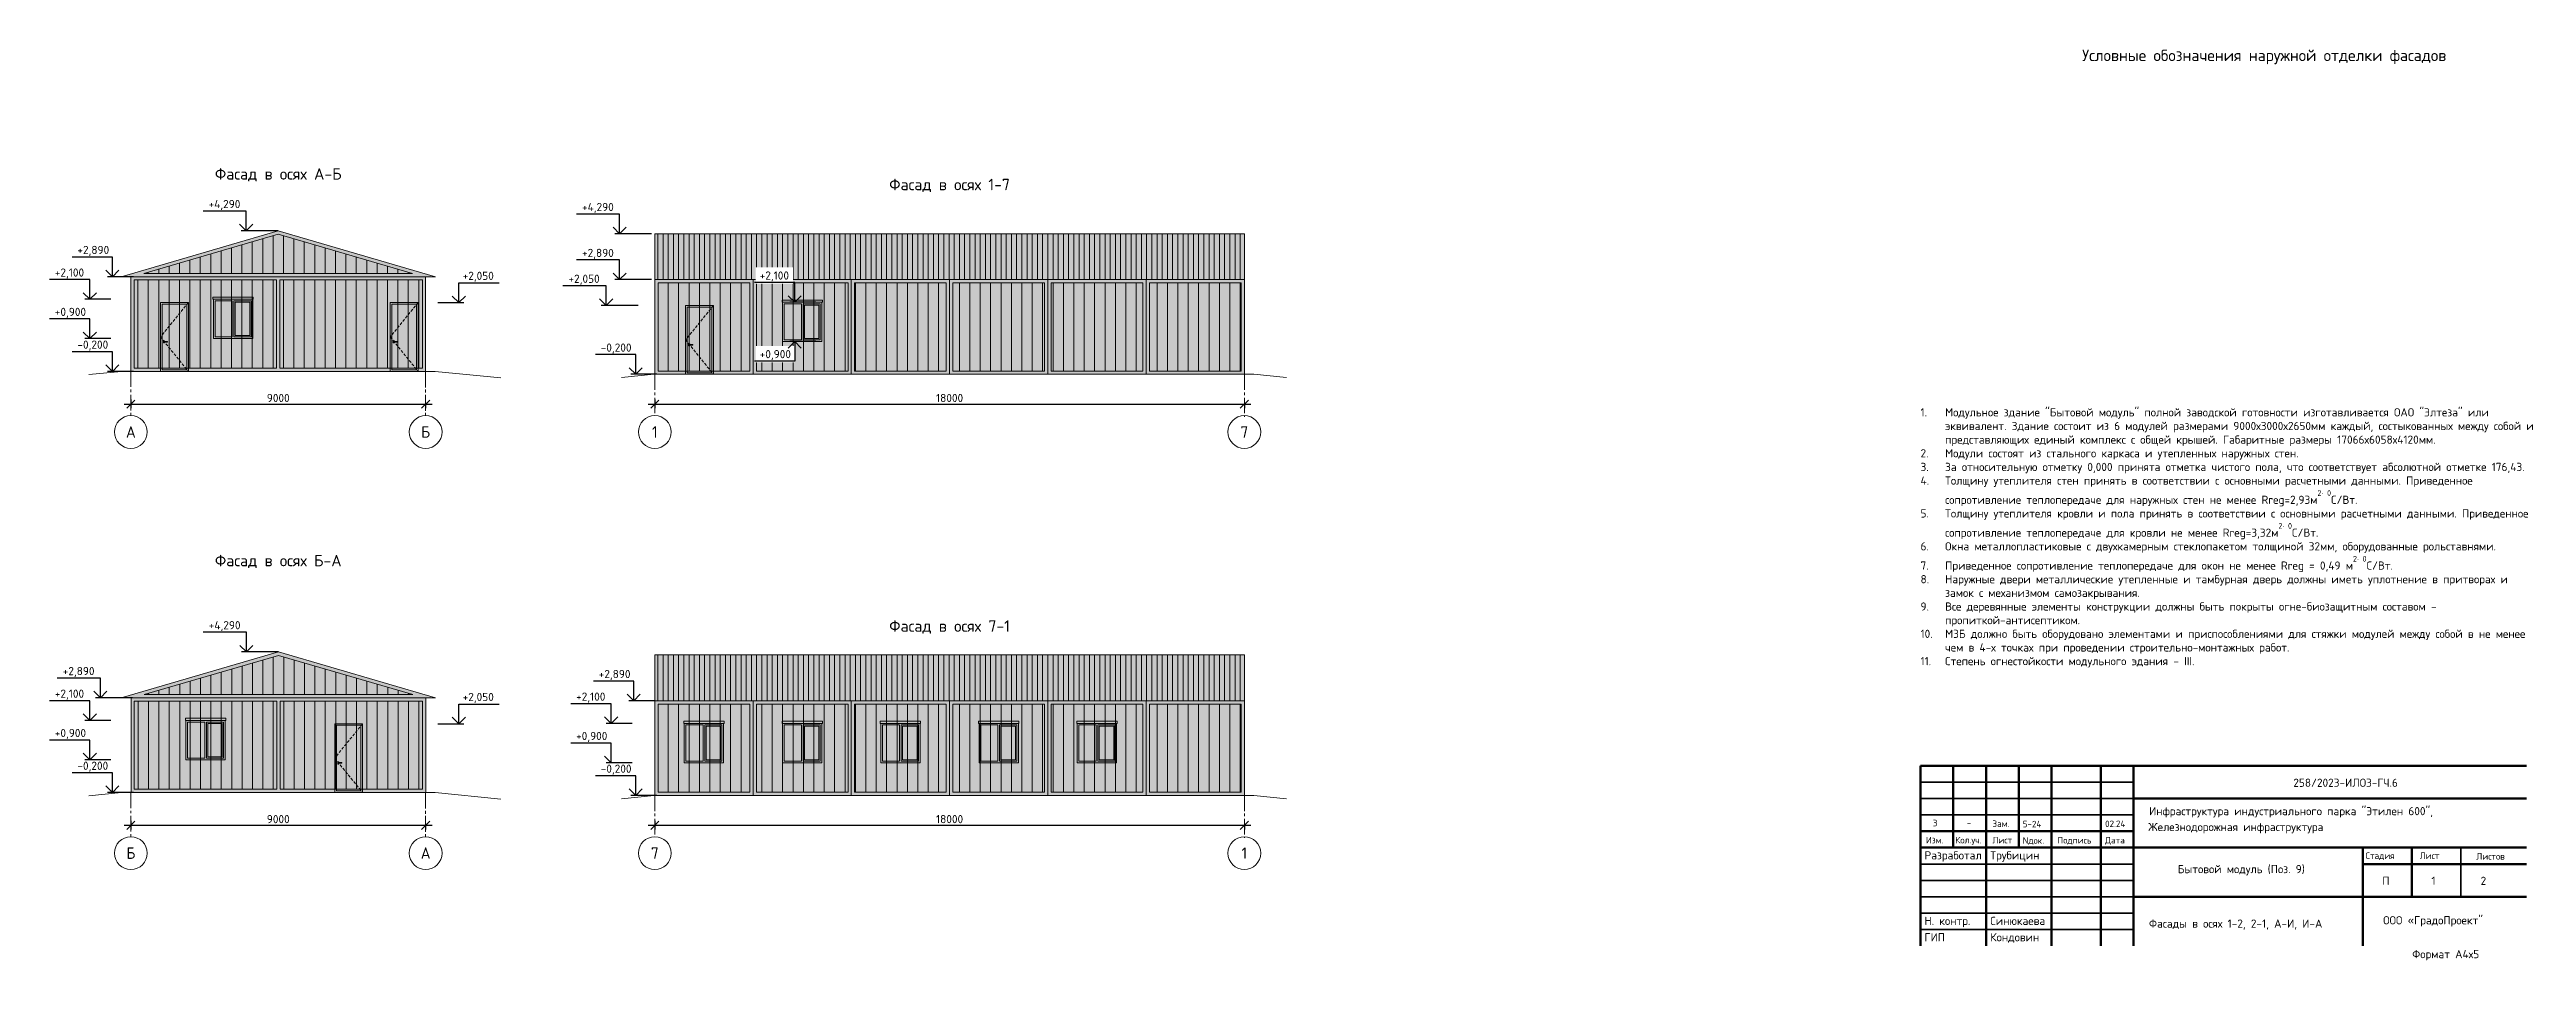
# Model space of a CAD drawing. Header units: millimetres. Extents: x 3795014 to 4300160, y 3869364 to 4016788.
# Drawn here: x 4220687 to 4296311, y 3947843 to 3975646 of the extents above; entities that cross this region are included whole.
import ezdxf
from ezdxf.enums import TextEntityAlignment as Align

# ---------------------------------------------------------------- set-up
doc = ezdxf.new("R2010")
doc.units = ezdxf.units.MM
doc.linetypes.add('HIDDEN', pattern=[0.375, 0.25, -0.125])
doc.linetypes.add('осевая2', pattern=[28.575, 19.05, -3.175, 3.175, -3.175])
doc.layers.get('Defpoints').update_dxf_attribs({"color": 3})
for name, color, linetype in [('1', 7, 'Continuous'), ('Красный', 7, 'Continuous'), ('Окно', 7, 'Continuous'), ('ТХ размеры', 7, 'Continuous')]:
    doc.layers.add(name, color=color, linetype=linetype)
for name, color, linetype, lineweight in [('второстепенные', 7, 'Continuous', 25), ('двери', 7, 'Continuous', 25), ('Дополнительная', 7, 'Continuous', 18), ('оси', 7, 'осевая2', 13), ('отметки', 7, 'Continuous', 18), ('размеры', 7, 'Continuous', 18), ('текст', 7, 'Continuous', 20), ('тонкая', 7, 'Continuous', 20), ('штриховка', 7, 'Continuous', 9)]:
    doc.layers.add(name, color=color, linetype=linetype, lineweight=lineweight)
doc.styles.add('GOST-2.304_Type-B', font='GOST Common.ttf')
doc.styles.add('ГОСТ 2.304', font='isocpeur.ttf')
doc.dimstyles.new('СПДС', dxfattribs={"dimscale": 50, "dimtxt": 2.5, "dimasz": 2.5, "dimexe": 1.25, "dimexo": 0.625, "dimtad": 1, "dimdec": 0, "dimrnd": 0.001, "dimtxsty": 'ГОСТ 2.304', "dimblk": 'OBLIQUE', "dimcen": 2.5, "dimdle": 2, "dimadec": 0, "dimazin": 2, "dimtfac": 0.75, "dimtdec": 0, "dimtmove": 1, "dimatfit": 3, "dimfxl": 1, "dimtolj": 1, "dimarcsym": 1})
pattern_1 = [(90, (5.53, -12854.05), (-317.5, 0), [])]

msp = doc.modelspace()

# ---------------------------------------------------------------- texts
at = {"layer": 'Красный', "linetype": 'Continuous', "lineweight": 13, "style": 'ГОСТ 2.304'}
for s, p in [('3', (4278186.5, 3951938.2)), ('Зам.', (4280007.8, 3951915.9)), ('5-24', (4280930.8, 3951905.3)), ('02.24', (4283445.3, 3951913.9)), ('-', (4279222.4, 3951940.1))]:
    msp.add_text(s, height=200, dxfattribs=at).set_placement(p)
at = {"layer": 'текст', "ltscale": 100, "style": 'ГОСТ 2.304'}
msp.add_text('Условные обозначения наружной отделки фасадов', height=350, dxfattribs=at).set_placement((4288303.5, 3975468.5), align=Align.MIDDLE_CENTER)
at = {"layer": 'текст', "style": 'ГОСТ 2.304'}
for s, p in [('Фасад в осях А-Б', (4227670, 3971850.4)), ('Фасад в осях 1-7', (4248166.8, 3971526.2)), ('Фасад в осях Б-А', (4227670, 3960048.1)), ('Фасад в осях 7-1', (4248166.8, 3958049.5))]:
    msp.add_text(s, height=350, dxfattribs=at).set_placement(p, align=Align.MIDDLE_CENTER)
at = {"layer": 'текст', "ltscale": 100, "style": 'ГОСТ 2.304'}
for s, p in [('258/2023-ИЛО3-ГЧ.6', (4289192.5, 3953141.8)), ('Инфраструктура индустриального парка "Этилен 600",', (4284790, 3952275.3)), ('Железнодорожная инфраструктура ', (4284761.6, 3951791.7)), ('Разработал', (4277930.9, 3950926)), ('Трубицин', (4279940.9, 3950926)), ('Бытовой модуль (Поз. 9)', (4285665.7, 3950506.3)), ('П', (4291910, 3950149.7)), ('1', (4293410, 3950149.7)), ('2', (4294910, 3950149.7)), ('Н. контр.', (4277930.9, 3948926)), ('Синюкаева', (4279940.9, 3948926)), ('Фасады в осях 1-2, 2-1, А-И, И-А', (4284785.1, 3948843.6)), ('ГИП', (4277930.9, 3948426)), ('Кондовин', (4279940.9, 3948426))]:
    msp.add_text(s, height=250, dxfattribs=at).set_placement(p)
at = {"layer": 'текст', "linetype": 'Continuous', "lineweight": 13, "style": 'ГОСТ 2.304'}
for s, p in [('Изм.', (4277978.7, 3951414.6)), ('Кол.уч.', (4278873, 3951416.5)), ('Лист', (4280007.8, 3951415.9)), ('Nдок.', (4280930.8, 3951405.3)), ('Подпись', (4281991.9, 3951411.8)), ('Дата', (4283445.3, 3951413.9)), ('Стадия', (4291398.3, 3950938.9)), ('Лист', (4293052.2, 3950938.9)), ('Листов', (4294779.6, 3950920.7))]:
    msp.add_text(s, height=200, dxfattribs=at).set_placement(p)
at = {"layer": 'текст', "linetype": 'Continuous', "lineweight": 15, "style": 'ГОСТ 2.304'}
msp.add_text('ООО «ГрадоПроект"', height=250, dxfattribs=at).set_placement((4291936.2, 3948944.9))
at = {"layer": 'текст', "style": 'ГОСТ 2.304'}
msp.add_text('Формат А4х5', height=250, dxfattribs=at).set_placement((4292822.6, 3947911))
at = {"layer": 'текст', "linetype": 'Continuous', "lineweight": 25, "ltscale": 100, "char_height": 250, "style": 'ГОСТ 2.304'}
for s, insert, width, attachment_point in [('+4,290', (4225543.5, 3971054.6), 1155.525, 1), ('+4,290', (4236944.2, 3970964.2), 1155.525, 1), ('+2,890', (4221537.7, 3969654.6), 1076.228, 1), ('+2,890', (4236944.2, 3969564.2), 1155.525, 1), ('+2,100', (4220848.3, 3968964.6), 1076.228, 1), ('+2,050', (4234251.2, 3968864.6), 1076.228, 3), ('+2,050', (4236532.1, 3968774.2), 1155.525, 1), ('+0,900', (4220848.3, 3967764.6), 1076.228, 1), ('-0,200', (4221537.7, 3966764.6), 1076.228, 1), ('-0,200', (4237515.6, 3966674.2), 1076.228, 1), ('+4,290', (4225549, 3958200.5), 1155.525, 1), ('+2,890', (4221089.9, 3956800.5), 1155.525, 1), ('+2,890', (4237453.7, 3956710.2), 1076.228, 1), ('+2,100', (4220848.3, 3956110.5), 1076.228, 1), ('+2,050', (4234251.2, 3956010.5), 1076.228, 3), ('+2,100', (4236764.3, 3956020.2), 1076.228, 1), ('+0,900', (4220848.3, 3954910.5), 1076.228, 1), ('+0,900', (4236764.3, 3954820.2), 1076.228, 1), ('-0,200', (4221537.7, 3953910.5), 1076.228, 1), ('-0,200', (4237515.6, 3953820.2), 1076.228, 1)]:
    msp.add_mtext(s, dxfattribs=dict(at, insert=insert, width=width, attachment_point=attachment_point))
at = {"layer": 'текст', "ltscale": 100, "insert": (4277810.9, 3956786), "char_height": 250, "width": 18500, "attachment_point": 7, "style": 'ГОСТ 2.304'}
msp.add_mtext('\\pi-750,l750,t750;1.^IМодульное здание "{\\A1;Бытовой модуль" полной заводской готовности изготавливается ОАО "Элтеза" или эквивалент.} Здание состоит из 6 модулей размерами 9000х3000х2650мм каждый, состыкованных между собой и представляющих единый комплекс с общей крышей. Габаритные размеры 17066х6058х4120мм.\\P2.^IМодули состоят из стального каркаса и утепленных наружных стен. \\P3.^IЗа относительную отметку 0,000 принята отметка чистого пола, что соответствует абсолютной отметке 176,43. \\P4.^IТолщину утеплителя стен принять в соответствии с основными расчетными данными. Приведенное сопротивление теплопередаче для наружных стен не менее Rrеg=2,93м{\\H0.7x;\\S2^ ;\\S· 0^ ;}С/Вт. \\P5.^IТолщину утеплителя кровли и пола принять в соответствии с основными расчетными данными. Приведенное сопротивление теплопередаче для кровли не менее Rrеg=3,32м{\\H0.7x;\\S2^ ;\\S· 0^ ;}С/Вт. \\P6.^IОкна металлопластиковые с двухкамерным стеклопакетом толщиной 32мм, оборудованные рольставнями.  \\P7.^IПриведенное сопротивление теплопередаче для окон не менее Rrеg = 0,49 м{\\H0.7x;\\S2^ ;\\S· 0^ ;}С/Вт. \\P8.^IНаружные двери металлические утепленные и тамбурная дверь должны иметь уплотнение в притворах и замок с механизмом самозакрывания. \\P9.^IВсе деревянные элементы конструкции должны быть покрыты огне-биозащитным составом - пропиткой-антисептиком.\\P10.^IМЗБ должно быть оборудовано элементами и приспособлениями для стяжки модулей между собой в не менее чем в 4-х точках при проведении строительно-монтажных работ.\\P11.^IСтепень огнестойкости модульного эдания - III.', dxfattribs=at)
at = {"layer": 'ТХ размеры', "style": 'GOST-2.304_Type-B'}
for s, p in [('А', (4223170, 3963973.5)), ('Б', (4232170, 3963973.5)), ('1', (4239166.8, 3963973.5)), ('7', (4257166.8, 3963973.5)), ('Б', (4223170, 3951119.5)), ('А', (4232170, 3951119.5)), ('7', (4239166.8, 3951119.5)), ('1', (4257166.8, 3951119.5))]:
    msp.add_text(s, height=350, dxfattribs=at).set_placement(p, align=Align.MIDDLE_CENTER)

# ---------------------------------------------------------------- blocks, each defined once
blk = doc.blocks.new('_Oblique')
at = {"color": 0, "linetype": 'ByBlock', "lineweight": -2}
blk.add_line((-0.5, -0.5), (0.5, 0.5), dxfattribs=at)
blk = doc.blocks.new('*D166')
at = {"layer": 'Defpoints', "color": 0, "linetype": 'Continuous', "lineweight": 20, "transparency": 16777216}
for p in [(4223170, 3965024), (4232170, 3964925), (4232170, 3964824)]:
    blk.add_point(p, dxfattribs=at)
at = {"layer": 'размеры', "color": 0, "linetype": 'Continuous', "lineweight": -2, "transparency": 16777216}
for p, q in [((4223170, 3964961), (4223170, 3964699)), ((4222970, 3964824), (4232370, 3964824)), ((4232170, 3964863), (4232170, 3964699))]:
    blk.add_line(p, q, dxfattribs=at)
at = {"layer": 'размеры', "color": 0, "linetype": 'Continuous', "lineweight": -2, "transparency": 16777216, "xscale": 250, "yscale": 250, "zscale": 250, "rotation": 180}
blk.add_blockref('_Oblique', (4223170, 3964824), dxfattribs=at)
at = {"layer": 'размеры', "color": 0, "linetype": 'Continuous', "lineweight": -2, "transparency": 16777216, "xscale": 250, "yscale": 250, "zscale": 250}
blk.add_blockref('_Oblique', (4232170, 3964824), dxfattribs=at)
at = {"layer": 'размеры', "color": 0, "linetype": 'Continuous', "lineweight": 25, "transparency": 16777216, "insert": (4227670, 3965011), "char_height": 250, "attachment_point": 5, "style": 'ГОСТ 2.304'}
blk.add_mtext('\\A1;9000', dxfattribs=at)
blk = doc.blocks.new('дверь')
at = {"layer": 'штриховка', "lineweight": 20, "ltscale": 100, "true_color": 0x007cb0}
h = blk.add_hatch(color=144, dxfattribs=at)
h.dxf.hatch_style = 1
h.paths.add_polyline_path([(4046677, 3954350), (4048377, 3954350), (4048377, 3958550), (4046677, 3958550)])
at = {"layer": '1', "linetype": 'HIDDEN', "lineweight": 20, "ltscale": 700}
for p, q in [((4048377, 3958550), (4046677, 3956448)), ((4046677, 3956448), (4048377, 3954350))]:
    blk.add_line(p, q, dxfattribs=at)
at = {"layer": '1', "lineweight": 20, "ltscale": 100}
for points in [[(4046677, 3954350), (4048377, 3954350), (4048377, 3958550), (4046677, 3958550)], [(4046777, 3954450), (4048277, 3954450), (4048277, 3958450), (4046777, 3958450)], [(4046927, 3956216), (4046862, 3956216), (4046862, 3956085), (4046927, 3956085)], [(4046889, 3956174), (4047111, 3956174), (4047111, 3956135), (4046889, 3956135)]]:
    blk.add_lwpolyline(points, close=True, dxfattribs=at)
at = {"layer": 'двери', "linetype": 'Continuous', "lineweight": 20}
for p, q in [((4046848, 3958550), (4048377, 3958550)), ((4048377, 3954350), (4048377, 3958353))]:
    blk.add_line(p, q, dxfattribs=at)
blk = doc.blocks.new('*D167')
at = {"layer": 'Defpoints', "color": 0, "linetype": 'Continuous', "lineweight": 20, "transparency": 16777216}
for p in [(4239167, 3965024), (4257167, 3964925), (4257167, 3964824)]:
    blk.add_point(p, dxfattribs=at)
at = {"layer": 'размеры', "color": 0, "linetype": 'Continuous', "lineweight": -2, "transparency": 16777216}
for p, q in [((4239167, 3964961), (4239167, 3964699)), ((4238967, 3964824), (4257367, 3964824)), ((4257167, 3964863), (4257167, 3964699))]:
    blk.add_line(p, q, dxfattribs=at)
at = {"layer": 'размеры', "color": 0, "linetype": 'Continuous', "lineweight": -2, "transparency": 16777216, "xscale": 250, "yscale": 250, "zscale": 250, "rotation": 180}
blk.add_blockref('_Oblique', (4239167, 3964824), dxfattribs=at)
at = {"layer": 'размеры', "color": 0, "linetype": 'Continuous', "lineweight": -2, "transparency": 16777216, "xscale": 250, "yscale": 250, "zscale": 250}
blk.add_blockref('_Oblique', (4257167, 3964824), dxfattribs=at)
at = {"layer": 'размеры', "color": 0, "linetype": 'Continuous', "lineweight": 25, "transparency": 16777216, "insert": (4248167, 3965011), "char_height": 250, "attachment_point": 5, "style": 'ГОСТ 2.304'}
blk.add_mtext('\\A1;18000', dxfattribs=at)
blk = doc.blocks.new('*D168')
at = {"layer": 'Defpoints', "color": 0, "linetype": 'Continuous', "lineweight": 20, "transparency": 16777216}
for p in [(4223170, 3952169), (4232170, 3952071), (4232170, 3951969)]:
    blk.add_point(p, dxfattribs=at)
at = {"layer": 'размеры', "color": 0, "linetype": 'Continuous', "lineweight": -2, "transparency": 16777216}
for p, q in [((4223170, 3952107), (4223170, 3951844)), ((4222970, 3951969), (4232370, 3951969)), ((4232170, 3952009), (4232170, 3951844))]:
    blk.add_line(p, q, dxfattribs=at)
at = {"layer": 'размеры', "color": 0, "linetype": 'Continuous', "lineweight": -2, "transparency": 16777216, "xscale": 250, "yscale": 250, "zscale": 250, "rotation": 180}
blk.add_blockref('_Oblique', (4223170, 3951969), dxfattribs=at)
at = {"layer": 'размеры', "color": 0, "linetype": 'Continuous', "lineweight": -2, "transparency": 16777216, "xscale": 250, "yscale": 250, "zscale": 250}
blk.add_blockref('_Oblique', (4232170, 3951969), dxfattribs=at)
at = {"layer": 'размеры', "color": 0, "linetype": 'Continuous', "lineweight": 25, "transparency": 16777216, "insert": (4227670, 3952157), "char_height": 250, "attachment_point": 5, "style": 'ГОСТ 2.304'}
blk.add_mtext('\\A1;9000', dxfattribs=at)
blk = doc.blocks.new('*D169')
at = {"layer": 'Defpoints', "color": 0, "linetype": 'Continuous', "lineweight": 20, "transparency": 16777216}
for p in [(4239167, 3952169), (4257167, 3952071), (4257167, 3951969)]:
    blk.add_point(p, dxfattribs=at)
at = {"layer": 'размеры', "color": 0, "linetype": 'Continuous', "lineweight": -2, "transparency": 16777216}
for p, q in [((4239167, 3952107), (4239167, 3951844)), ((4238967, 3951969), (4257367, 3951969)), ((4257167, 3952009), (4257167, 3951844))]:
    blk.add_line(p, q, dxfattribs=at)
at = {"layer": 'размеры', "color": 0, "linetype": 'Continuous', "lineweight": -2, "transparency": 16777216, "xscale": 250, "yscale": 250, "zscale": 250, "rotation": 180}
blk.add_blockref('_Oblique', (4239167, 3951969), dxfattribs=at)
at = {"layer": 'размеры', "color": 0, "linetype": 'Continuous', "lineweight": -2, "transparency": 16777216, "xscale": 250, "yscale": 250, "zscale": 250}
blk.add_blockref('_Oblique', (4257167, 3951969), dxfattribs=at)
at = {"layer": 'размеры', "color": 0, "linetype": 'Continuous', "lineweight": 25, "transparency": 16777216, "insert": (4248167, 3952157), "char_height": 250, "attachment_point": 5, "style": 'ГОСТ 2.304'}
blk.add_mtext('\\A1;18000', dxfattribs=at)
blk = doc.blocks.new('окно 1.2х1.2')
at = {"layer": 'Окно', "lineweight": 20, "ltscale": 100, "true_color": 0xffffff}
h = blk.add_hatch(color=7, dxfattribs=at)
h.paths.add_polyline_path([(4219603, 3967774), (4219079, 3967774), (4219079, 3966674), (4219603, 3966674)], flags=0)
h.paths.add_polyline_path([(4219563, 3967734), (4219563, 3966714), (4219119, 3966714), (4219119, 3967734)], flags=0)
h.paths.add_polyline_path([(4219653, 3967824), (4218453, 3967824), (4218453, 3966624), (4219653, 3966624)])
h.paths.add_polyline_path([(4219603, 3966674), (4219079, 3966674), (4219079, 3967774), (4219603, 3967774)], flags=16)
h.paths.add_polyline_path([(4219028, 3966674), (4218503, 3966674), (4218503, 3967774), (4219028, 3967774)], flags=16)
at = {"layer": 'Окно', "lineweight": 20, "ltscale": 100, "true_color": 0xa0a2a6}
blk.add_hatch(color=253, dxfattribs=at).paths.add_polyline_path([(4219653, 3967824), (4218453, 3967824), (4218453, 3967799), (4219653, 3967799)])
at = {"layer": 'Окно', "lineweight": 20, "ltscale": 100}
h = blk.add_hatch(color=256, dxfattribs=at)
h.set_gradient(color1=(76, 114, 153), color2=(247, 247, 247), rotation=270, tint=1)
h.paths.add_polyline_path([(4219028, 3967774), (4218503, 3967774), (4218503, 3966674), (4219028, 3966674)])
h = blk.add_hatch(color=256, dxfattribs=at)
h.set_gradient(color1=(76, 114, 153), color2=(247, 247, 247), rotation=270, tint=1)
h.paths.add_polyline_path([(4219563, 3967734), (4219119, 3967734), (4219119, 3966714), (4219563, 3966714)])
blk.add_line((4219079, 3967774), (4219079, 3966674), dxfattribs=at)
blk.add_lwpolyline([(4218438, 3967824), (4219670, 3967824), (4219670, 3967891), (4218438, 3967891)], close=True, dxfattribs=at)
at = {"layer": 'Окно', "color": 18, "linetype": 'Continuous', "lineweight": 20, "true_color": 0x000000}
blk.add_lwpolyline([(4218453, 3966624), (4219653, 3966624), (4219653, 3967824), (4218453, 3967824)], close=True, dxfattribs=at)
at = {"layer": 'Окно', "color": 18, "lineweight": 20, "ltscale": 100, "true_color": 0x000000}
for points in [[(4218503, 3967774), (4219028, 3967774), (4219028, 3966674), (4218503, 3966674)], [(4219078, 3967774), (4219603, 3967774), (4219603, 3966674), (4219078, 3966674)], [(4219119, 3967734), (4219563, 3967734), (4219563, 3966714), (4219119, 3966714)]]:
    blk.add_lwpolyline(points, close=True, dxfattribs=at)

# ---------------------------------------------------------------- dimensions: what is measured, and where the dimension line sits
at = {"layer": 'размеры', "linetype": 'Continuous', "lineweight": 25}
for base, p1, p2, picture, middle in [((4232170, 3964823.5), (4223170, 3965023.5), (4232170, 3964925.4), '*D166', (4227670, 3965011)), ((4257166.8, 3964823.5), (4239166.8, 3965023.5), (4257166.8, 3964925.4), '*D167', (4248166.8, 3965011)), ((4232170, 3951969.5), (4223170, 3952169.5), (4232170, 3952071.3), '*D168', (4227670, 3952157)), ((4257166.8, 3951969.5), (4239166.8, 3952169.5), (4257166.8, 3952071.3), '*D169', (4248166.8, 3952157))]:
    dim = msp.add_linear_dim(base=base, p1=p1, p2=p2, dimstyle='СПДС', override={"dimscale": 100}, dxfattribs=at)
    dim.commit()
    dim.dimension.update_dxf_attribs({"geometry": picture, "text_midpoint": middle})

# ---------------------------------------------------------------- hatches: boundary and pattern name
at = {"lineweight": 20, "ltscale": 100}
h = msp.add_hatch(dxfattribs=at)
h.set_pattern_fill('ANSI31', color=256, scale=50, angle=45)
h.paths.add_polyline_path([(4239166.8, 3968623.2), (4257166.8, 3968623.2), (4257166.8, 3970023.2), (4239166.8, 3970023.2)])
h = msp.add_hatch(dxfattribs=at)
h.set_pattern_fill('ANSI31', color=256, scale=100, angle=45)
h.paths.add_polyline_path([(4239266.8, 3965833.2), (4242066.8, 3965833.2), (4242066.8, 3968523.2), (4239266.8, 3968523.2)])
h.paths.add_polyline_path([(4242266.8, 3965833.2), (4245066.8, 3965833.2), (4245066.8, 3968523.2), (4242266.8, 3968523.2)])
h.paths.add_polyline_path([(4245266.8, 3965833.2), (4248066.8, 3965833.2), (4248066.8, 3968523.2), (4245266.8, 3968523.2)])
h.paths.add_polyline_path([(4248266.8, 3965833.2), (4251066.8, 3965833.2), (4251066.8, 3968523.2), (4248266.8, 3968523.2)])
h.paths.add_polyline_path([(4251266.8, 3965833.2), (4254066.8, 3965833.2), (4254066.8, 3968523.2), (4251266.8, 3968523.2)])
h.paths.add_polyline_path([(4254266.8, 3965833.2), (4257066.8, 3965833.2), (4257066.8, 3968523.2), (4254266.8, 3968523.2)])
h = msp.add_hatch(dxfattribs=at)
h.set_pattern_fill('ANSI31', color=256, scale=50, angle=45)
h.set_pattern_definition([(90, (0, -12854.05), (-158.75, 0), [])])
h.paths.add_polyline_path([(4239166.8, 3955769.2), (4257166.8, 3955769.2), (4257166.8, 3957169.2), (4239166.8, 3957169.2)])
h = msp.add_hatch(dxfattribs=at)
h.set_pattern_fill('ANSI31', color=256, scale=100, angle=45)
h.set_pattern_definition([(90, (0, -12854.05), (-317.5, 0), [])])
h.paths.add_polyline_path([(4239266.8, 3952979.2), (4242066.8, 3952979.2), (4242066.8, 3955669.2), (4239266.8, 3955669.2)])
h.paths.add_polyline_path([(4242266.8, 3952979.2), (4245066.8, 3952979.2), (4245066.8, 3955669.2), (4242266.8, 3955669.2)])
h.paths.add_polyline_path([(4245266.8, 3952979.2), (4248066.8, 3952979.2), (4248066.8, 3955669.2), (4245266.8, 3955669.2)])
h.paths.add_polyline_path([(4248266.8, 3952979.2), (4251066.8, 3952979.2), (4251066.8, 3955669.2), (4248266.8, 3955669.2)])
h.paths.add_polyline_path([(4251266.8, 3952979.2), (4254066.8, 3952979.2), (4254066.8, 3955669.2), (4251266.8, 3955669.2)])
h.paths.add_polyline_path([(4254266.8, 3952979.2), (4257066.8, 3952979.2), (4257066.8, 3955669.2), (4254266.8, 3955669.2)])
at = {"layer": 'штриховка', "lineweight": 20, "ltscale": 100, "true_color": 0x007cb0}
h = msp.add_hatch(color=144, dxfattribs=at)
h.dxf.hatch_style = 1
h.paths.add_polyline_path([(4232169.1, 3968714.9), (4232470, 3968713.5), (4227670, 3970113.5), (4222870, 3968713.5), (4223172.3, 3968712.1), (4223167.7, 3965823.5), (4232171, 3965823.5)])
at = {"layer": 'штриховка', "lineweight": 20, "ltscale": 100}
h = msp.add_hatch(dxfattribs=at)
h.set_pattern_fill('ANSI31', color=256, scale=100, angle=45)
h.paths.add_polyline_path([(4223570, 3968813.5), (4231770, 3968813.5), (4227670, 3970009.4)])
at = {"layer": 'штриховка', "lineweight": 20, "ltscale": 100, "true_color": 0x007cb0}
h = msp.add_hatch(color=144, dxfattribs=at)
h.dxf.hatch_style = 1
h.paths.add_polyline_path([(4257166.8, 3968623.2), (4239166.8, 3968623.2), (4239166.8, 3965733.2), (4257166.8, 3965733.2)])
h.paths.add_polyline_path([(4257166.8, 3970023.2), (4239166.8, 3970023.2), (4239166.8, 3968623.2), (4257166.8, 3968623.2)])
at = {"layer": 'штриховка', "lineweight": 20, "ltscale": 100}
h = msp.add_hatch(dxfattribs=at)
h.set_pattern_fill('ANSI31', color=256, scale=100, angle=45)
h.paths.add_polyline_path([(4223270, 3965923.5), (4223270, 3968613.5), (4227620, 3968613.5), (4227620, 3965923.5)])
h.paths.add_polyline_path([(4227720, 3965923.5), (4227720, 3968613.5), (4232070, 3968613.5), (4232070, 3965923.5)])
at = {"layer": 'штриховка', "lineweight": 20, "ltscale": 100, "true_color": 0x007cb0}
h = msp.add_hatch(color=144, dxfattribs=at)
h.dxf.hatch_style = 1
h.paths.add_polyline_path([(4232174.7, 3955860.9), (4232475.6, 3955859.5), (4227675.6, 3957259.5), (4222875.6, 3955859.5), (4223177.9, 3955858.1), (4223173.3, 3952969.5), (4232176.5, 3952969.5)])
at = {"layer": 'штриховка', "lineweight": 20, "ltscale": 100}
h = msp.add_hatch(dxfattribs=at)
h.set_pattern_fill('ANSI31', color=256, scale=100, angle=45)
h.set_pattern_definition(pattern_1)
h.paths.add_polyline_path([(4223575.6, 3955959.5), (4231775.6, 3955959.5), (4227675.6, 3957155.3)])
at = {"layer": 'штриховка', "lineweight": 20, "ltscale": 100, "true_color": 0x007cb0}
h = msp.add_hatch(color=144, dxfattribs=at)
h.dxf.hatch_style = 1
h.paths.add_polyline_path([(4257166.8, 3955769.2), (4239166.8, 3955769.2), (4239166.8, 3952879.2), (4257166.8, 3952879.2)])
h.paths.add_polyline_path([(4257166.8, 3957169.2), (4239166.8, 3957169.2), (4239166.8, 3955769.2), (4257166.8, 3955769.2)])
at = {"layer": 'штриховка', "lineweight": 20, "ltscale": 100}
h = msp.add_hatch(dxfattribs=at)
h.set_pattern_fill('ANSI31', color=256, scale=100, angle=45)
h.set_pattern_definition(pattern_1)
h.paths.add_polyline_path([(4223275.6, 3953069.5), (4223275.6, 3955759.5), (4227625.6, 3955759.5), (4227625.6, 3953069.5)])
h.paths.add_polyline_path([(4227725.6, 3953069.5), (4227725.6, 3955759.5), (4232075.6, 3955759.5), (4232075.6, 3953069.5)])

# ---------------------------------------------------------------- linework, layer by layer
at = {"linetype": 'Continuous', "lineweight": 50}
for p, q in [((4277810.9, 3948286), (4277810.9, 3953786)), ((4277810.9, 3953786), (4296310.9, 3953786)), ((4278810.9, 3953786), (4278810.9, 3951286)), ((4279810.9, 3953786), (4279810.9, 3948286)), ((4280810.9, 3953786), (4280810.9, 3951286)), ((4281810.9, 3953786), (4281810.9, 3948286)), ((4283310.9, 3953786), (4283310.9, 3948286)), ((4284310.9, 3953786), (4284310.9, 3948286)), ((4284310.9, 3952786), (4296310.9, 3952786)), ((4277810.9, 3951786), (4284310.9, 3951786)), ((4277810.9, 3951286), (4296310.9, 3951286)), ((4291310.9, 3948286), (4291310.9, 3951286)), ((4291310.9, 3950786), (4296310.9, 3950786)), ((4292810.9, 3951286), (4292810.9, 3949786)), ((4284310.9, 3949786), (4296310.9, 3949786))]:
    msp.add_line(p, q, dxfattribs=at)
at = {"lineweight": 35}
for p, q in [((4277810.9, 3953286), (4284310.9, 3953286)), ((4277810.9, 3952786), (4284310.9, 3952786)), ((4277810.9, 3952286), (4284310.9, 3952286)), ((4277810.9, 3950786), (4284310.9, 3950786)), ((4277810.9, 3950286), (4284310.9, 3950286)), ((4277810.9, 3949786), (4284310.9, 3949786)), ((4277810.9, 3949286), (4284310.9, 3949286)), ((4277810.9, 3948786), (4284310.9, 3948786))]:
    msp.add_line(p, q, dxfattribs=at)
at = {"linetype": 'Continuous', "lineweight": 50, "const_width": 50}
msp.add_lwpolyline([(4294310.9, 3951286), (4294310.9, 3949786)], dxfattribs=at)
at = {"layer": 'второстепенные', "lineweight": 20, "ltscale": 100}
for points in [[(4222870, 3968713.5), (4232470, 3968713.5), (4227670, 3970113.5)], [(4223570, 3968813.5), (4231770, 3968813.5), (4227670, 3970009.4)], [(4239166.8, 3968623.2), (4257166.8, 3968623.2), (4257166.8, 3970023.2), (4239166.8, 3970023.2)], [(4239166.8, 3965733.2), (4242166.8, 3965733.2), (4242166.8, 3968623.2), (4239166.8, 3968623.2)], [(4239266.8, 3965833.2), (4242066.8, 3965833.2), (4242066.8, 3968523.2), (4239266.8, 3968523.2)], [(4242166.8, 3965733.2), (4245166.8, 3965733.2), (4245166.8, 3968623.2), (4242166.8, 3968623.2)], [(4242266.8, 3965833.2), (4245066.8, 3965833.2), (4245066.8, 3968523.2), (4242266.8, 3968523.2)], [(4245166.8, 3965733.2), (4248166.8, 3965733.2), (4248166.8, 3968623.2), (4245166.8, 3968623.2)], [(4245266.8, 3965833.2), (4248066.8, 3965833.2), (4248066.8, 3968523.2), (4245266.8, 3968523.2)], [(4248166.8, 3965733.2), (4251166.8, 3965733.2), (4251166.8, 3968623.2), (4248166.8, 3968623.2)], [(4248266.8, 3965833.2), (4251066.8, 3965833.2), (4251066.8, 3968523.2), (4248266.8, 3968523.2)], [(4251166.8, 3965733.2), (4254166.8, 3965733.2), (4254166.8, 3968623.2), (4251166.8, 3968623.2)], [(4251266.8, 3965833.2), (4254066.8, 3965833.2), (4254066.8, 3968523.2), (4251266.8, 3968523.2)], [(4254166.8, 3965733.2), (4257166.8, 3965733.2), (4257166.8, 3968623.2), (4254166.8, 3968623.2)], [(4254266.8, 3965833.2), (4257066.8, 3965833.2), (4257066.8, 3968523.2), (4254266.8, 3968523.2)], [(4222875.6, 3955859.5), (4232475.6, 3955859.5), (4227675.6, 3957259.5)], [(4223575.6, 3955959.5), (4231775.6, 3955959.5), (4227675.6, 3957155.3)], [(4239166.8, 3955769.2), (4257166.8, 3955769.2), (4257166.8, 3957169.2), (4239166.8, 3957169.2)], [(4239166.8, 3952879.2), (4242166.8, 3952879.2), (4242166.8, 3955769.2), (4239166.8, 3955769.2)], [(4239266.8, 3952979.2), (4242066.8, 3952979.2), (4242066.8, 3955669.2), (4239266.8, 3955669.2)], [(4242166.8, 3952879.2), (4245166.8, 3952879.2), (4245166.8, 3955769.2), (4242166.8, 3955769.2)], [(4242266.8, 3952979.2), (4245066.8, 3952979.2), (4245066.8, 3955669.2), (4242266.8, 3955669.2)], [(4245166.8, 3952879.2), (4248166.8, 3952879.2), (4248166.8, 3955769.2), (4245166.8, 3955769.2)], [(4245266.8, 3952979.2), (4248066.8, 3952979.2), (4248066.8, 3955669.2), (4245266.8, 3955669.2)], [(4248166.8, 3952879.2), (4251166.8, 3952879.2), (4251166.8, 3955769.2), (4248166.8, 3955769.2)], [(4248266.8, 3952979.2), (4251066.8, 3952979.2), (4251066.8, 3955669.2), (4248266.8, 3955669.2)], [(4251166.8, 3952879.2), (4254166.8, 3952879.2), (4254166.8, 3955769.2), (4251166.8, 3955769.2)], [(4251266.8, 3952979.2), (4254066.8, 3952979.2), (4254066.8, 3955669.2), (4251266.8, 3955669.2)], [(4254166.8, 3952879.2), (4257166.8, 3952879.2), (4257166.8, 3955769.2), (4254166.8, 3955769.2)], [(4254266.8, 3952979.2), (4257066.8, 3952979.2), (4257066.8, 3955669.2), (4254266.8, 3955669.2)]]:
    msp.add_lwpolyline(points, close=True, dxfattribs=at)
at = {"layer": 'Дополнительная'}
for p, q in [((4221887.3, 3965723.5), (4222889.3, 3965823.5)), ((4221887.3, 3965723.5), (4222889.3, 3965823.5)), ((4234465.9, 3965623.5), (4232461.9, 3965823.5)), ((4238146, 3965633.2), (4239148, 3965733.2)), ((4258456.5, 3965633.2), (4257454.5, 3965733.2)), ((4221887.3, 3952869.5), (4222889.3, 3952969.5)), ((4221887.3, 3952869.5), (4222889.3, 3952969.5)), ((4234465.9, 3952769.5), (4232461.9, 3952969.5)), ((4238146, 3952779.2), (4239148, 3952879.2)), ((4258456.5, 3952779.2), (4257454.5, 3952879.2))]:
    msp.add_line(p, q, dxfattribs=at)
at = {"layer": 'Дополнительная', "linetype": 'Continuous', "ltscale": 0.083333}
for points in [[(4222870, 3968713.5), (4232470, 3968713.5), (4232470, 3968713.5), (4222870, 3968713.5)], [(4222889.3, 3965823.5), (4232461.9, 3965823.5), (4232461.9, 3965823.5), (4222889.3, 3965823.5)], [(4239148, 3965733.2), (4257454.5, 3965733.2), (4257454.5, 3965733.2), (4239148, 3965733.2)], [(4222889.3, 3952969.5), (4232461.9, 3952969.5), (4232461.9, 3952969.5), (4222889.3, 3952969.5)], [(4239148, 3952879.2), (4257454.5, 3952879.2), (4257454.5, 3952879.2), (4239148, 3952879.2)]]:
    msp.add_lwpolyline(points, close=True, dxfattribs=at)
at = {"layer": 'Дополнительная', "lineweight": 20, "ltscale": 100}
for centre in [(4223170, 3963973.5), (4232170, 3963973.5), (4239166.8, 3963973.5), (4257166.8, 3963973.5), (4223170, 3951119.5), (4232170, 3951119.5), (4239166.8, 3951119.5), (4257166.8, 3951119.5)]:
    msp.add_circle(centre, 500, dxfattribs=at)
at = {"layer": 'оси', "ltscale": 25, "extrusion": (1, 0, 0)}
for p, q in [((4223170, 3965823.5), (4223170, 3964473.5)), ((4232170, 3965823.5), (4232170, 3964473.5)), ((4239166.8, 3965733.2), (4239166.8, 3964473.5)), ((4257166.8, 3965733.2), (4257166.8, 3964436.9)), ((4223170, 3952969.5), (4223170, 3951619.5)), ((4232170, 3952969.5), (4232170, 3951619.5)), ((4239166.8, 3952879.2), (4239166.8, 3951619.5)), ((4257166.8, 3952879.2), (4257166.8, 3951582.9))]:
    msp.add_line(p, q, dxfattribs=at)
at = {"layer": 'оси', "ltscale": 25, "extrusion": (1, 0, 0), "elevation": 4232170}
for points in [[(3965808.5, 0), (3964536, 0)], [(3952954.4, 0), (3951682, 0)]]:
    msp.add_lwpolyline(points, dxfattribs=at)
at = {"layer": 'отметки', "linetype": 'Continuous', "lineweight": 25, "ltscale": 100, "extrusion": (0, 1, 0)}
for points, elevation in [([(-4226692, 0), (-4225374.1, 0)], 3970713.5), ([(-4238092.7, 0), (-4236774.7, 0)], 3970623.2), ([(-4227670, 0), (-4226542, 0)], 3970113.5), ([(-4239070.7, 0), (-4237942.7, 0)], 3970023.2), ([(-4222606.9, 0), (-4221376.6, 0)], 3969313.5), ([(-4238092.7, 0), (-4236774.7, 0)], 3969223.2), ([(-4221917.5, 0), (-4220687.2, 0)], 3968623.5), ([(-4222561.4, 0), (-4221767.5, 0)], 3968023.5), ([(-4223250.8, 0), (-4222456.9, 0)], 3968713.5), ([(-4233182, 0), (-4234412.3, 0)], 3968523.5), ([(-4237680.6, 0), (-4236362.6, 0)], 3968433.2), ([(-4239070.7, 0), (-4237942.7, 0)], 3968623.2), ([(-4221917.5, 0), (-4220687.2, 0)], 3967423.5), ([(-4232538.1, 0), (-4233332, 0)], 3967923.5), ([(-4238658.6, 0), (-4237530.6, 0)], 3967833.2), ([(-4244083, 0), (-4243289.1, 0)], 3967933.2), ([(-4222561.4, 0), (-4221767.5, 0)], 3966823.5), ([(-4222606.9, 0), (-4221376.6, 0)], 3966423.5), ([(-4223250.8, 0), (-4222456.9, 0)], 3965823.5), ([(-4238584.8, 0), (-4237354.5, 0)], 3966333.2), ([(-4239228.7, 0), (-4238434.8, 0)], 3965733.2), ([(-4226697.5, 0), (-4225379.6, 0)], 3957859.5), ([(-4227675.6, 0), (-4226547.5, 0)], 3957259.5), ([(-4222238.4, 0), (-4220920.5, 0)], 3956459.5), ([(-4238522.9, 0), (-4237292.6, 0)], 3956369.2), ([(-4221917.5, 0), (-4220687.2, 0)], 3955769.5), ([(-4222561.4, 0), (-4221767.5, 0)], 3955169.5), ([(-4223216.5, 0), (-4222088.4, 0)], 3955859.5), ([(-4233182, 0), (-4234412.3, 0)], 3955669.5), ([(-4237833.5, 0), (-4236603.2, 0)], 3955679.2), ([(-4239166.8, 0), (-4238372.9, 0)], 3955769.2), ([(-4221917.5, 0), (-4220687.2, 0)], 3954569.5), ([(-4232538.1, 0), (-4233332, 0)], 3955069.5), ([(-4237833.5, 0), (-4236603.2, 0)], 3954479.2), ([(-4238477.4, 0), (-4237683.5, 0)], 3955079.2), ([(-4222561.4, 0), (-4221767.5, 0)], 3953969.5), ([(-4238477.4, 0), (-4237683.5, 0)], 3953879.2), ([(-4222606.9, 0), (-4221376.6, 0)], 3953569.5), ([(-4223250.8, 0), (-4222456.9, 0)], 3952969.5), ([(-4238584.8, 0), (-4237354.5, 0)], 3953479.2), ([(-4239228.7, 0), (-4238434.8, 0)], 3952879.2)]:
    msp.add_lwpolyline(points, dxfattribs=dict(at, elevation=elevation))
at = {"layer": 'отметки', "linetype": 'Continuous', "lineweight": 25, "ltscale": 100, "extrusion": (-0.707107, -0.707107, 0)}
for points, elevation in [([(181428.4, 0), (181145.5, 0)], -5796016.8), ([(189553.7, 0), (189270.9, 0)], -5804014.4), ([(179529.7, 0), (179246.9, 0)], -5792138.2), ([(190543.7, 0), (190260.8, 0)], -5803024.4), ([(179530.1, 0), (179247.3, 0)], -5791162.8), ([(187566.1, 0), (187283.2, 0)], -5799057.4), ([(190810.9, 0), (190528.1, 0)], -5802174.4), ([(180378.6, 0), (180095.8, 0)], -5790314.3), ([(181573.3, 0), (181290.4, 0)], -5790094.7), ([(192935.2, 0), (192652.4, 0)], -5801328.9), ([(190521.5, 0), (190238.6, 0)], -5786931.5), ([(188358.3, 0), (188075.5, 0)], -5782788.5), ([(199937.1, 0), (199654.3, 0)], -5794239.5), ([(188619.3, 0), (188336.5, 0)], -5782073.6), ([(196655.3, 0), (196372.4, 0)], -5789968.2), ([(199937.5, 0), (199654.7, 0)], -5793264.1), ([(189467.8, 0), (189185, 0)], -5781225.1), ([(200786, 0), (200503.2, 0)], -5792415.6), ([(190662.4, 0), (190379.6, 0)], -5781005.5), ([(202024.4, 0), (201741.6, 0)], -5792239.7)]:
    msp.add_lwpolyline(points, dxfattribs=dict(at, elevation=elevation))
at = {"layer": 'отметки', "linetype": 'Continuous', "lineweight": 25, "ltscale": 100, "extrusion": (1, 0, 0)}
for points, elevation in [([(3970113.5, 0), (3970713.5, 0)], 4226692), ([(3970023.2, 0), (3970623.2, 0)], 4238092.7), ([(3968713.5, 0), (3969313.5, 0)], 4222606.9), ([(3968623.2, 0), (3969223.2, 0)], 4238092.7), ([(3968023.5, 0), (3968623.5, 0)], 4221917.5), ([(3967833.2, 0), (3968433.2, 0)], 4237680.6), ([(3966823.5, 0), (3967423.5, 0)], 4221917.5), ([(3965823.5, 0), (3966423.5, 0)], 4222606.9), ([(3965733.2, 0), (3966333.2, 0)], 4238584.8), ([(3957259.5, 0), (3957859.5, 0)], 4226697.5), ([(3955859.5, 0), (3956459.5, 0)], 4222238.4), ([(3955769.2, 0), (3956369.2, 0)], 4238522.9), ([(3955169.5, 0), (3955769.5, 0)], 4221917.5), ([(3955079.2, 0), (3955679.2, 0)], 4237833.5), ([(3953969.5, 0), (3954569.5, 0)], 4221917.5), ([(3953879.2, 0), (3954479.2, 0)], 4237833.5), ([(3952969.5, 0), (3953569.5, 0)], 4222606.9), ([(3952879.2, 0), (3953479.2, 0)], 4238584.8)]:
    msp.add_lwpolyline(points, dxfattribs=dict(at, elevation=elevation))
at = {"layer": 'отметки', "linetype": 'Continuous', "lineweight": 25, "ltscale": 100, "extrusion": (0.707107, -0.707107, 0)}
for points, elevation in [([(5796016.8, 0), (5796299.6, 0)], 181428.4), ([(5804014.4, 0), (5804297.2, 0)], 189553.7), ([(5792138.2, 0), (5792421.1, 0)], 179529.7), ([(5803024.4, 0), (5803307.3, 0)], 190543.7), ([(5791162.8, 0), (5791445.7, 0)], 179530.1), ([(5799057.4, 0), (5799340.2, 0)], 187566.1), ([(5802174.4, 0), (5802457.3, 0)], 190810.9), ([(5790314.3, 0), (5790597.1, 0)], 180378.6), ([(5790094.7, 0), (5790377.5, 0)], 181573.3), ([(5801328.9, 0), (5801611.7, 0)], 192935.2), ([(5786931.5, 0), (5787214.3, 0)], 190521.5), ([(5782788.5, 0), (5783071.3, 0)], 188358.3), ([(5794239.5, 0), (5794522.3, 0)], 199937.1), ([(5782073.6, 0), (5782356.5, 0)], 188619.3), ([(5789968.2, 0), (5790251, 0)], 196655.3), ([(5793264.1, 0), (5793546.9, 0)], 199937.5), ([(5781225.1, 0), (5781507.9, 0)], 189467.8), ([(5781005.5, 0), (5781288.3, 0)], 190662.4), ([(5792239.7, 0), (5792522.6, 0)], 202024.4)]:
    msp.add_lwpolyline(points, dxfattribs=dict(at, elevation=elevation))
at = {"layer": 'отметки', "linetype": 'Continuous', "lineweight": 25, "ltscale": 100, "extrusion": (-1, 0, 0), "elevation": -4233182}
for points in [[(-3967923.5, 0), (-3968523.5, 0)], [(-3955069.5, 0), (-3955669.5, 0)]]:
    msp.add_lwpolyline(points, dxfattribs=at)
at = {"layer": 'отметки', "linetype": 'Continuous', "lineweight": 25, "ltscale": 100, "extrusion": (0, -1, 0), "elevation": -3966733.2}
msp.add_lwpolyline([(4244083, 0), (4243289.1, 0)], dxfattribs=at)
at = {"layer": 'отметки', "linetype": 'Continuous', "lineweight": 25, "ltscale": 100, "extrusion": (0.707107, 0.707107, 0), "elevation": 5805468.5}
msp.add_lwpolyline([(-195660.6, 0), (-195943.5, 0)], dxfattribs=at)
at = {"layer": 'тонкая', "linetype": 'Continuous'}
for points in [[(4223170, 3965823.5), (4223170, 3968713.5), (4232170, 3968713.5), (4232170, 3965823.5), (4223170, 3965823.5)], [(4223175.6, 3952969.5), (4223175.6, 3955859.5), (4232175.6, 3955859.5), (4232175.6, 3952969.5), (4223175.6, 3952969.5)]]:
    msp.add_lwpolyline(points, dxfattribs=at)
for points in [[(4223270, 3965923.5), (4223270, 3968613.5), (4227620, 3968613.5), (4227620, 3965923.5)], [(4227720, 3965923.5), (4227720, 3968613.5), (4232070, 3968613.5), (4232070, 3965923.5)], [(4223275.6, 3953069.5), (4223275.6, 3955759.5), (4227625.6, 3955759.5), (4227625.6, 3953069.5)], [(4227725.6, 3953069.5), (4227725.6, 3955759.5), (4232075.6, 3955759.5), (4232075.6, 3953069.5)]]:
    msp.add_lwpolyline(points, close=True, dxfattribs=at)

# ---------------------------------------------------------------- block references
at = {"lineweight": 20, "xscale": 0.5, "yscale": 0.5, "zscale": 0.5}
for p in [(2200736.4, 1988648.7), (2207751.4, 1988648.7), (2216768.1, 1988558.4), (2206056.4, 1975794.6)]:
    msp.add_blockref('дверь', p, dxfattribs=at)
at = {"layer": 'Окно', "lineweight": 20}
for p in [(7236.9, 200), (24613.6, 109.7), (6397.4, -12654.1), (21613.6, -12744.4), (24613.6, -12744.4), (27613.6, -12744.4), (30613.6, -12744.4), (33613.6, -12744.4)]:
    msp.add_blockref('окно 1.2х1.2', p, dxfattribs=at)

msp.set_redraw_order([(e.dxf.handle, doc.entitydb.next_handle()) for e in msp.query("TEXT MTEXT ATTDEF DIMENSION ARC_DIMENSION")])  # texts and dimensions are drawn at this point

# ---------------------------------------------------------------- next in the draw order: texts
at = {"layer": 'текст', "linetype": 'Continuous', "lineweight": 25, "ltscale": 100, "char_height": 250, "attachment_point": 1, "style": 'ГОСТ 2.304', "bg_fill": 3, "box_fill_scale": 1.5, "bg_fill_color": 256, "bg_fill_transparency": 0}
for s, insert, width in [('+2,100', (4242369.9, 3968874.2), 890), ('+0,900', (4242369.9, 3966474.2), 940)]:
    msp.add_mtext(s, dxfattribs=dict(at, insert=insert, width=width))

# ---------------------------------------------------------------- next in the draw order: linework, layer by layer
at = {"layer": 'отметки', "linetype": 'Continuous', "lineweight": 25, "ltscale": 100, "extrusion": (0, 1, 0), "elevation": 3968533.2}
msp.add_lwpolyline([(-4243439.1, 0), (-4242208.8, 0)], dxfattribs=at)
at = {"layer": 'отметки', "linetype": 'Continuous', "lineweight": 25, "ltscale": 100, "extrusion": (-0.707107, -0.707107, 0), "elevation": -5806317.1}
msp.add_lwpolyline([(194812.1, 0), (194529.3, 0)], dxfattribs=at)
at = {"layer": 'отметки', "linetype": 'Continuous', "lineweight": 25, "ltscale": 100, "extrusion": (1, 0, 0), "elevation": 4243439.1}
for points in [[(3967933.2, 0), (3968533.2, 0)], [(3966733.2, 0), (3966133.2, 0)]]:
    msp.add_lwpolyline(points, dxfattribs=at)
at = {"layer": 'отметки', "linetype": 'Continuous', "lineweight": 25, "ltscale": 100, "extrusion": (0.707107, -0.707107, 0), "elevation": 194812.1}
msp.add_lwpolyline([(5806317.1, 0), (5806599.9, 0)], dxfattribs=at)
at = {"layer": 'отметки', "linetype": 'Continuous', "lineweight": 25, "ltscale": 100, "extrusion": (-0.707107, 0.707107, 0), "elevation": -195660.6}
msp.add_lwpolyline([(-5805468.5, 0), (-5805185.7, 0)], dxfattribs=at)
at = {"layer": 'отметки', "linetype": 'Continuous', "lineweight": 25, "ltscale": 100, "extrusion": (0, -1, 0), "elevation": -3966133.2}
msp.add_lwpolyline([(4243439.1, 0), (4242208.8, 0)], dxfattribs=at)

doc.saveas('drawing.dxf')
